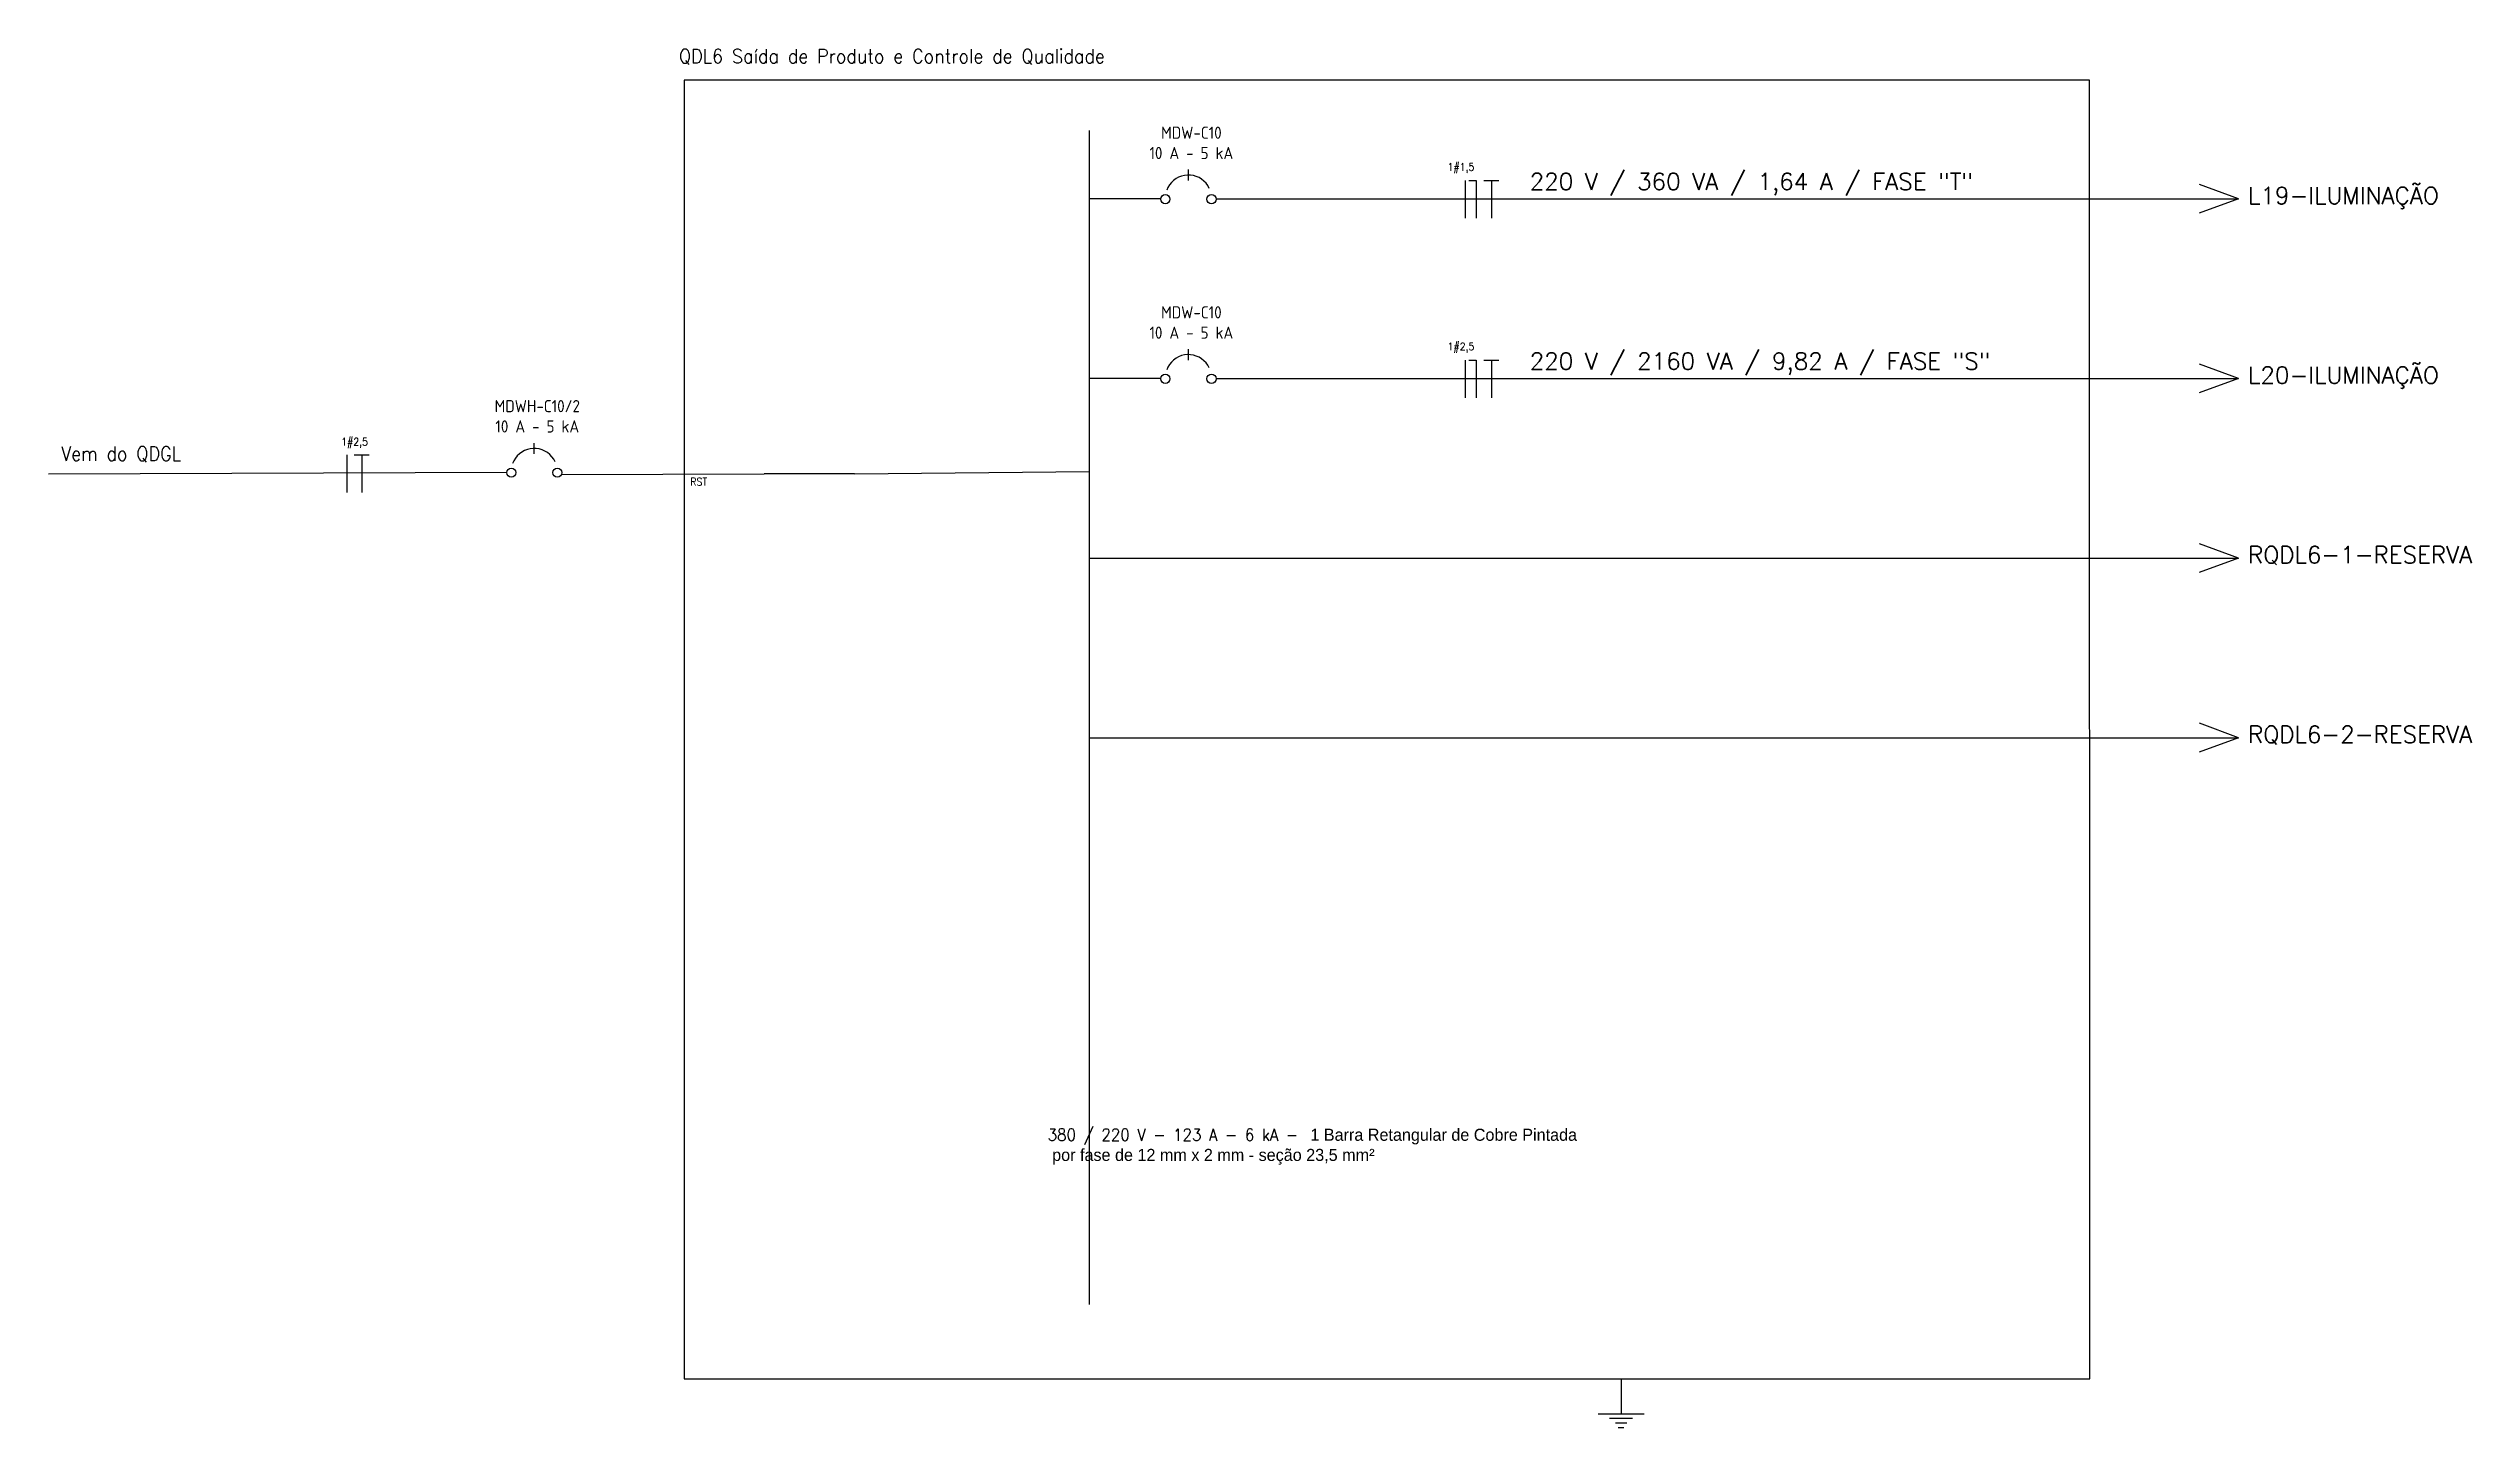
# Model space of a CAD drawing. Extents: x 196 to 608, y -49 to 226.
# Drawn here: x 567.35 to 607.94, y 133.34 to 156.44 of the extents above; entities that cross this region are included whole.
import ezdxf

# ---------------------------------------------------------------- set-up
doc = ezdxf.new("R2010")
doc.units = 0
doc.header["$MEASUREMENT"] = 0
for name, color, linetype in [('ELET_UNIFILAR_TEXTO', 4, 'Continuous'), ('ELET_UNIFILAR_TEXTO2', 4, 'Continuous'), ('ELT_UNIFILAR_DESENHO', 5, 'Continuous')]:
    doc.layers.add(name, color=color, linetype=linetype)
doc.styles.add('textstyle4', font='arial.ttf')
doc.styles.add('textstyle5', font='')
doc.styles.add('textstyle7', font='romans__.ttf')
doc.styles.get('textstyle5').set_extended_font_data('Standard')

msp = doc.modelspace()

# ---------------------------------------------------------------- texts
at = {"layer": 'ELET_UNIFILAR_TEXTO'}
for s, insert, char_height, attachment_point, style in [('QDL6 Saída de Produto e Controle de Qualidade', (577.913, 156.426), 0.23696, 1, 'textstyle5'), ('\\pxsm1;{\\Fisocp|c0;MDW-C10\\P\\Fisocp2|c0;10 A - 5 kA}', (586.496, 154.584), 0.20406, 8, 'textstyle4'), ('\\A1;\\pxqc;1#1,5', (590.788, 154.517), 0.12638, 1, 'textstyle5'), ('\\pxsm1;{\\Fisocp|c0;MDW-C10\\P\\Fisocp2|c0;10 A - 5 kA}', (586.496, 151.576), 0.20406, 8, 'textstyle4'), ('\\A1;\\pxqc;1#2,5', (590.788, 151.509), 0.12638, 1, 'textstyle5'), ('\\pxsm1;{\\Fisocp|c0;MDWH-C10/2\\P\\Fisocp2|c0;10 A - 5 kA}', (575.54, 150.005), 0.20406, 8, 'textstyle4'), ('\\A1;1#2,5', (572.255, 149.914), 0.1264, 1, 'textstyle5'), ('Vem do QDGL', (567.565, 149.77), 0.23696, 1, 'textstyle5'), ('RST', (578.103, 149.245), 0.1264, 1, 'textstyle5'), ('RST', (578.103, 149.245), 0.1264, 1, 'textstyle5'), ('\\A1;380 / 220 V - 123 A - 6 kA - {\\A0;\\fArial|b0|i0|c0|p34; \\Ftxt|c0;1 Barra Retangular de Cobre Pintada\\P por fase de 12 mm x 2 mm - seção 23,5 mm\\fArial|b0|i0|c0|p34;²}', (584.089, 138.346), 0.202345, 1, 'textstyle5')]:
    msp.add_mtext(s, dxfattribs=dict(at, insert=insert, char_height=char_height, attachment_point=attachment_point, style=style))
at = {"layer": 'ELET_UNIFILAR_TEXTO2', "char_height": 0.28356, "attachment_point": 1, "style": 'textstyle7'}
for s, insert in [('220 V / 360 VA / 1,64 A / FASE "T"', (592.164, 154.351)), ('L19-ILUMINAÇÃO', (604.197, 154.115)), ('220 V / 2160 VA / 9,82 A / FASE "S"', (592.164, 151.343)), ('L20-ILUMINAÇÃO', (604.197, 151.108)), ('RQDL6-1-RESERVA', (604.197, 148.1)), ('RQDL6-2-RESERVA', (604.197, 145.092))]:
    msp.add_mtext(s, dxfattribs=dict(at, insert=insert))

# ---------------------------------------------------------------- linework, layer by layer
at = {"layer": 'ELT_UNIFILAR_DESENHO'}
for p, q in [((601.539, 155.907), (578, 155.907)), ((578, 155.907), (578, 134.156)), ((601.547, 134.156), (601.539, 155.907)), ((584.789, 135.404), (584.789, 155.062)), ((586.446, 154.228), (586.446, 154.408)), ((585.983, 153.919), (584.789, 153.919)), ((586.91, 153.919), (604.036, 153.919)), ((591.08, 154.227), (591.08, 153.595)), ((591.143, 154.227), (591.269, 154.227)), ((591.269, 154.227), (591.269, 153.595)), ((591.395, 154.227), (591.648, 154.227)), ((591.521, 154.227), (591.521, 153.595)), ((604.036, 153.919), (603.376, 153.677)), ((604.036, 153.919), (603.385, 154.159)), ((586.446, 151.22), (586.446, 151.401)), ((591.08, 151.219), (591.08, 150.588)), ((591.143, 151.219), (591.269, 151.219)), ((591.269, 151.219), (591.269, 150.588)), ((591.395, 151.219), (591.648, 151.219)), ((591.521, 151.219), (591.521, 150.588)), ((604.036, 150.911), (603.385, 151.152)), ((585.983, 150.911), (584.789, 150.911)), ((586.91, 150.911), (604.036, 150.911)), ((604.036, 150.911), (603.376, 150.67)), ((575.49, 149.649), (575.49, 149.829)), ((575.49, 149.649), (575.49, 149.829)), ((572.348, 149.632), (572.348, 149)), ((572.473, 149.632), (572.726, 149.632)), ((572.6, 149.632), (572.6, 149)), ((567.351, 149.316), (575.027, 149.339)), ((575.947, 149.302), (579.338, 149.316)), ((580.854, 149.316), (579.341, 149.315)), ((580.854, 149.316), (584.789, 149.353)), ((584.789, 147.903), (604.036, 147.903)), ((604.036, 147.903), (603.376, 147.662)), ((604.036, 147.903), (603.385, 148.144)), ((604.036, 144.895), (603.385, 145.136)), ((584.789, 144.895), (604.036, 144.895)), ((604.036, 144.895), (603.376, 144.654)), ((578, 134.156), (601.547, 134.156)), ((593.695, 134.156), (593.695, 133.573)), ((593.308, 133.573), (594.081, 133.573)), ((593.501, 133.496), (593.888, 133.496)), ((593.598, 133.419), (593.791, 133.419)), ((593.646, 133.342), (593.743, 133.342))]:
    msp.add_line(p, q, dxfattribs=at)
for points in [[(586.796, 154.095), (586.772, 154.14), (586.742, 154.18), (586.707, 154.217), (586.667, 154.248), (586.624, 154.275), (586.578, 154.295), (586.53, 154.309), (586.48, 154.317), (586.429, 154.318), (586.379, 154.312), (586.33, 154.3), (586.283, 154.282), (586.239, 154.258), (586.198, 154.228), (586.161, 154.193), (586.13, 154.154), (586.103, 154.11), (586.083, 154.064)], [(586.796, 151.088), (586.772, 151.132), (586.742, 151.173), (586.707, 151.209), (586.667, 151.241), (586.624, 151.267), (586.578, 151.287), (586.53, 151.301), (586.48, 151.309), (586.429, 151.31), (586.379, 151.305), (586.33, 151.293), (586.283, 151.274), (586.239, 151.25), (586.198, 151.22), (586.161, 151.185), (586.13, 151.146), (586.103, 151.103), (586.083, 151.056)], [(575.84, 149.516), (575.815, 149.56), (575.786, 149.601), (575.751, 149.638), (575.711, 149.669), (575.668, 149.695), (575.622, 149.716), (575.573, 149.73), (575.523, 149.737), (575.473, 149.739), (575.423, 149.733), (575.374, 149.721), (575.327, 149.703), (575.282, 149.678), (575.242, 149.649), (575.205, 149.614), (575.173, 149.574), (575.147, 149.531), (575.127, 149.485)]]:
    msp.add_lwpolyline(points, dxfattribs=at)
for centre in [(586.06, 153.914), (586.833, 153.914), (586.06, 150.906), (586.833, 150.906), (575.104, 149.334), (575.876, 149.334)]:
    msp.add_circle(centre, 0.0772, dxfattribs=at)

msp.set_redraw_order([(e.dxf.handle, doc.entitydb.next_handle()) for e in msp.query("TEXT MTEXT ATTDEF DIMENSION ARC_DIMENSION")])  # texts and dimensions are drawn at this point

doc.saveas('drawing.dxf')
